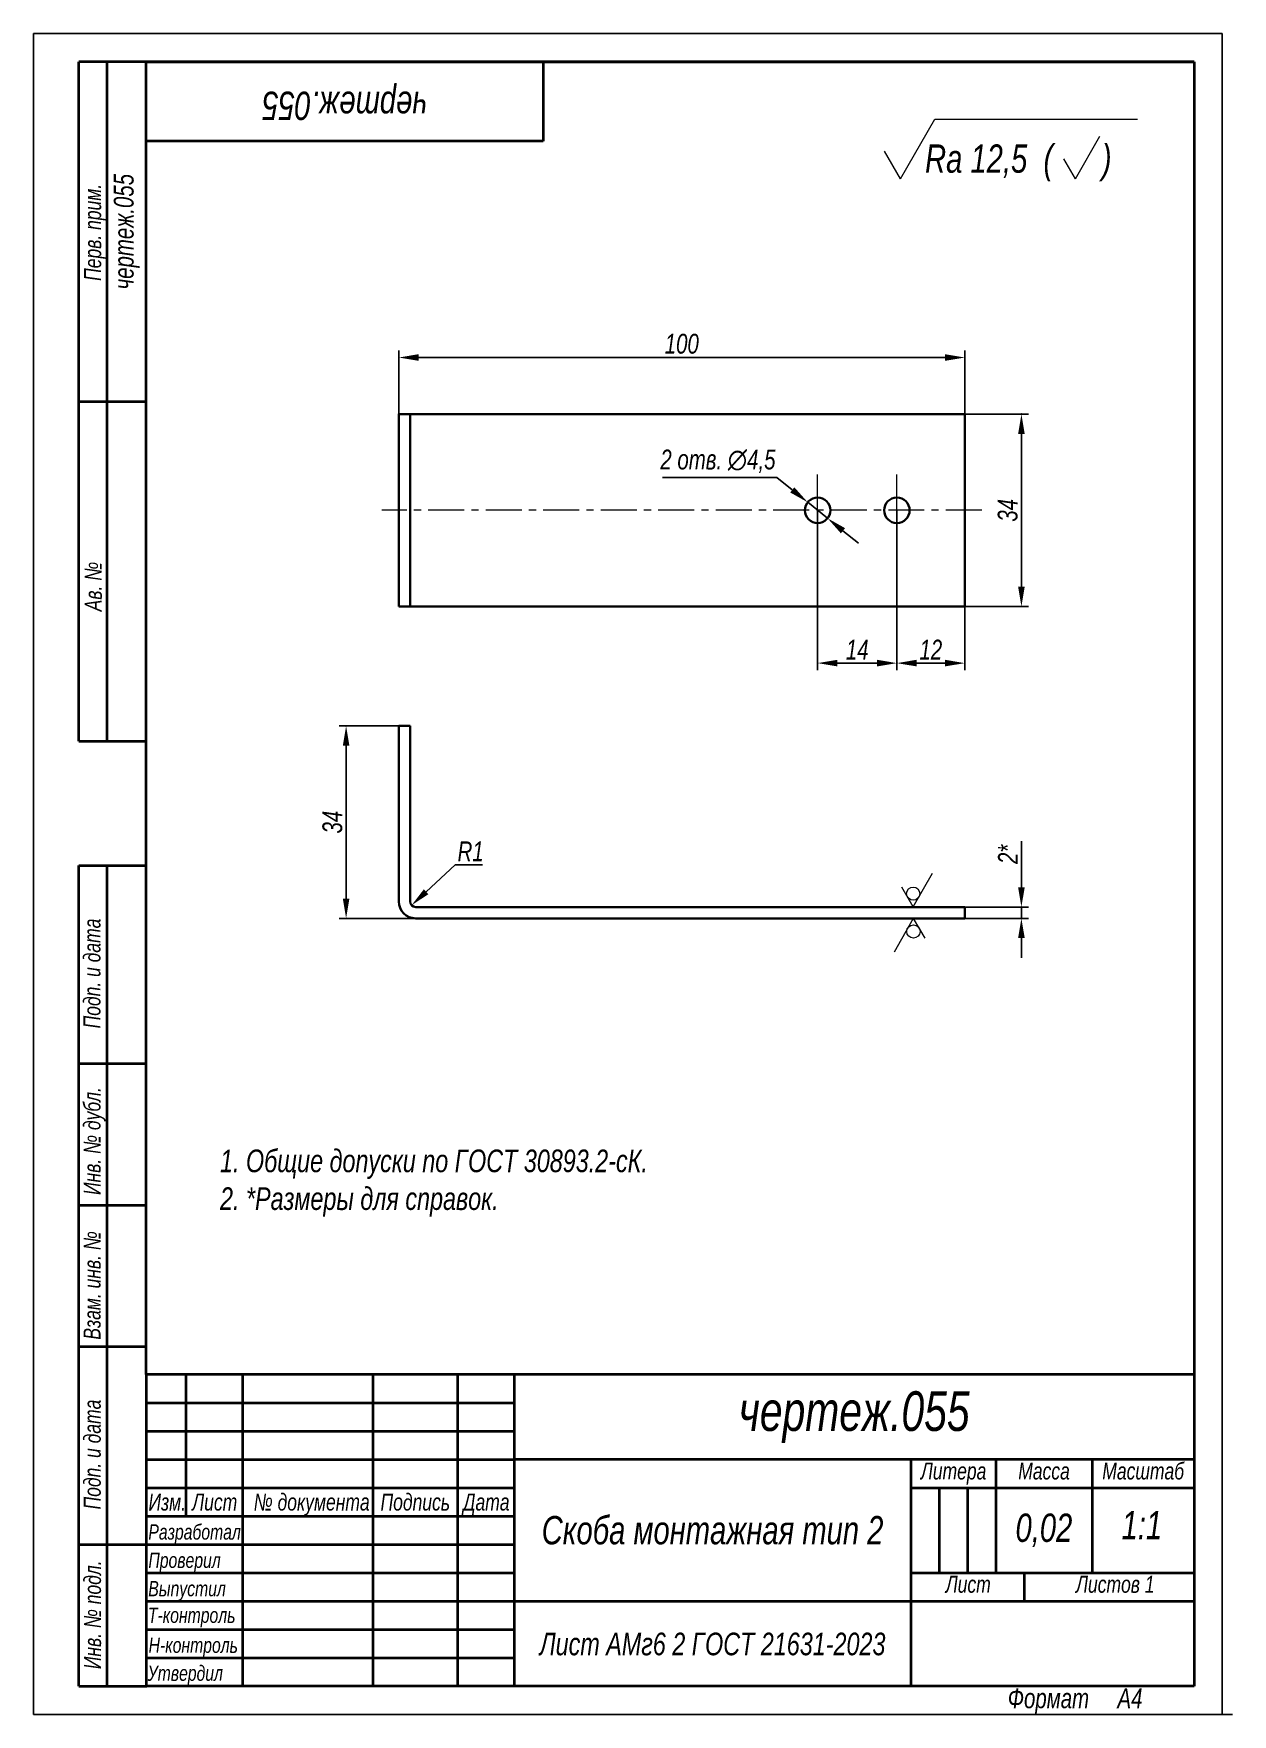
# Model space of a CAD drawing. Header units: millimetres. Extents: x 6647 to 8563, y -3146 to -445.
# Drawn here: x 6646.6 to 6858.4, y -3146.1 to -2849.1 of the extents above; entities that cross this region are included whole.
import ezdxf

# ---------------------------------------------------------------- set-up
doc = ezdxf.new("R2010")
doc.units = ezdxf.units.MM
doc.linetypes.add('LT_03', pattern=[10.16, 6.35, -1.27, 1.27, -1.27])
doc.layers.add('Layer_01', color=7, linetype='Continuous', plot=False)
for name, color, linetype, lineweight in [('Layer_02', 5, 'Continuous', 13), ('Layer_03', 250, 'Continuous', 40), ('Layer_04', 1, 'Continuous', 15), ('Layer_05', 6, 'Continuous', 15), ('Layer_06', 1, 'LT_03', 15), ('Layer_08', 6, 'Continuous', 13), ('Layer_09', 5, 'Continuous', 13), ('Layer_10', 7, 'Continuous', 40), ('Layer_11', 7, 'Continuous', 35)]:
    doc.layers.add(name, color=color, linetype=linetype, lineweight=lineweight)
doc.layers.add('Layer_07', color=7, linetype='Continuous')
doc.styles.add('Style_01', font='ARIALNI.TTF', dxfattribs={"width": 0.9, "height": 3.5})
doc.dimstyles.new('DimStyle_01', dxfattribs={"dimtxt": 3.5, "dimasz": 3.5, "dimexe": 1.25, "dimexo": 0, "dimtad": 1, "dimdec": 3, "dimtxsty": 'Style_01', "dimcen": 2.5, "dimazin": 3, "dimtfac": 1, "dimtdec": 3, "dimtmove": 0, "dimatfit": 3})
doc.dimstyles.new('DimStyle_02', dxfattribs={"dimtxt": 3.5, "dimasz": 3.5, "dimexe": 1.25, "dimexo": 0, "dimtad": 1, "dimdec": 1, "dimtxsty": 'Style_01', "dimcen": 2.5, "dimclrt": 256, "dimazin": 3, "dimtfac": 1, "dimtdec": 1, "dimtmove": 0, "dimatfit": 3})

msp = doc.modelspace()

# ---------------------------------------------------------------- texts
at = {"layer": 'Layer_02', "linetype": 'Continuous', "style": 'Style_01', "width": 0.9}
for s, p in [('Перв. прим.', (6658.5335, -2892.7972)), ('Ав. №', (6658.6432, -2951.1864)), ('Подп. и дата', (6658.4153, -3024.8874)), ('Инв. № дубл.', (6658.4233, -3054.3176)), ('Взам. инв. №', (6658.4316, -3079.8874)), ('Подп. и дата', (6658.4612, -3109.8874)), ('Инв. № подл.', (6658.5031, -3138.1043))]:
    msp.add_text(s, height=3, rotation=90, dxfattribs=at).set_placement(p)
for s, height, p in [('Литера', 2.99992, (6803.3432, -3104.5943)), ('Масса', 2.99992, (6820.5559, -3104.5943)), ('Масштаб', 2.99992, (6835.402, -3104.5943)), ('Изм.', 2.99992, (6666.9004, -3110.0813)), ('Лист', 2.99992, (6674.6204, -3110.0813)), ('№ документа', 2.999925, (6685.4957, -3110.0813)), ('Подпись', 2.99992, (6707.8961, -3110.0813)), ('Дата', 2.99992, (6722.4896, -3110.0813)), ('1:1', 5, (6838.8175, -3115.1515)), ('Лист ', 2.99992, (6807.7409, -3124.6076)), ('Листов 1', 2.99992, (6830.7563, -3124.6076))]:
    msp.add_text(s, height=height, dxfattribs=at).set_placement(p)
at = {"layer": 'Layer_02', "linetype": 'Continuous', "insert": (6701.6064, -2861.102), "char_height": 5, "width": 70, "attachment_point": 5, "rotation": 180, "style": 'Style_01'}
msp.add_mtext('чертеж.055', dxfattribs=at)
at = {"layer": 'Layer_02', "insert": (6761.5397, -3046.2926), "char_height": 4, "width": 164.009671, "attachment_point": 2, "style": 'Style_01'}
msp.add_mtext('\\pxb0.25,ql;1. Общие допуски по ГОСТ 30893.2-сК. \\P2. *Размеры для справок.', dxfattribs=at)
at = {"layer": 'Layer_02', "linetype": 'Continuous', "style": 'Style_01'}
for s, insert, char_height, width, attachment_point in [('Скоба монтажная тип 2', (6766.5497, -3113.5837), 5, 70.046667, 5), ('0,02', (6825.0887, -3113.5837), 5, 17.011333, 5), ('Формат     А4', (6818.7039, -3141.5087), 3.5, 32.951458, 1)]:
    msp.add_mtext(s, dxfattribs=dict(at, insert=insert, char_height=char_height, width=width, attachment_point=attachment_point))
at = {"layer": 'Layer_02', "color": 5, "ltscale": 2, "insert": (6766.5497, -3133.6844), "char_height": 4, "width": 70.046667, "attachment_point": 5, "style": 'Style_01'}
msp.add_mtext('Лист АМг6 2 ГОСТ 21631-2023  ', dxfattribs=at)
at = {"layer": 'Layer_09', "style": 'Style_01', "width": 0.9}
for s, height, p in [('Rа 12,5  (      )', 5, (6804.0945, -2873.6857)), ('Разработал', 2.7, (6666.8763, -3115.2139)), ('Проверил', 2.7, (6666.8887, -3120.2176)), ('Выпустил', 2.7, (6666.862, -3125.2309)), ('Н-контроль', 2.7, (6666.9211, -3135.2252)), ('Утвердил', 2.7, (6666.7491, -3140.1719))]:
    msp.add_text(s, height=height, dxfattribs=at).set_placement(p)
at = {"layer": 'Layer_09', "linetype": 'Continuous', "style": 'Style_01', "width": 0.9}
msp.add_text('Т-контроль', height=2.7, dxfattribs=at).set_placement((6666.7932, -3129.9291))
at = {"layer": 'Layer_09', "insert": (6663.0447, -2884.102), "char_height": 3.5, "width": 60, "attachment_point": 5, "rotation": 90, "style": 'Style_01'}
msp.add_mtext('чертеж.055', dxfattribs=at)
at = {"layer": 'Layer_09', "insert": (6791.5664, -3093.5703), "char_height": 7, "width": 120.079998, "attachment_point": 5, "style": 'Style_01'}
msp.add_mtext('чертеж.055', dxfattribs=at)

# ---------------------------------------------------------------- blocks, each defined once
blk = doc.blocks.new('*D231')
at = {"layer": 'Layer_01', "color": 0}
for p in [(6811.11, -2906.34), (6711.11, -2916.34), (6811.11, -2916.34)]:
    blk.add_point(p, dxfattribs=at)
at = {"layer": 'Layer_04', "color": 0, "lineweight": -2}
for p, q in [((6711.11, -2916.34), (6711.11, -2905.09)), ((6714.61, -2906.34), (6807.61, -2906.34)), ((6811.11, -2916.34), (6811.11, -2905.09))]:
    blk.add_line(p, q, dxfattribs=at)
at = {"layer": 'Layer_04', "color": 0}
for points in [[(6714.61, -2905.75), (6714.61, -2906.92), (6711.11, -2906.34)], [(6807.61, -2905.75), (6807.61, -2906.92), (6811.11, -2906.34)]]:
    blk.add_solid(points, dxfattribs=at)
at = {"layer": 'Layer_04', "insert": (6761.11, -2903.92), "char_height": 3.5, "attachment_point": 5, "style": 'Style_01'}
blk.add_mtext('100', dxfattribs=at)
blk = doc.blocks.new('*D232')
at = {"layer": 'Layer_01', "color": 0}
for p in [(6811.11, -2916.34), (6821.11, -2916.34), (6811.11, -2950.34)]:
    blk.add_point(p, dxfattribs=at)
at = {"layer": 'Layer_04', "color": 0, "lineweight": -2}
for p, q in [((6811.11, -2916.34), (6822.36, -2916.34)), ((6821.11, -2946.84), (6821.11, -2919.84)), ((6811.11, -2950.34), (6822.36, -2950.34))]:
    blk.add_line(p, q, dxfattribs=at)
at = {"layer": 'Layer_04', "color": 0}
for points in [[(6820.53, -2919.84), (6821.7, -2919.84), (6821.11, -2916.34)], [(6820.53, -2946.84), (6821.7, -2946.84), (6821.11, -2950.34)]]:
    blk.add_solid(points, dxfattribs=at)
at = {"layer": 'Layer_04', "insert": (6818.7, -2933.34), "char_height": 3.5, "attachment_point": 5, "rotation": 90, "style": 'Style_01'}
blk.add_mtext('34', dxfattribs=at)
blk = doc.blocks.new('*D233')
at = {"layer": 'Layer_01', "color": 0}
for p in [(6701.81, -2971.44), (6711.11, -2971.44), (6714.11, -3005.44)]:
    blk.add_point(p, dxfattribs=at)
at = {"layer": 'Layer_04', "color": 0, "lineweight": -2}
for p, q in [((6711.11, -2971.44), (6700.56, -2971.44)), ((6701.81, -3001.94), (6701.81, -2974.94)), ((6714.11, -3005.44), (6700.56, -3005.44))]:
    blk.add_line(p, q, dxfattribs=at)
at = {"layer": 'Layer_04', "color": 0}
for points in [[(6701.23, -2974.94), (6702.39, -2974.94), (6701.81, -2971.44)], [(6701.23, -3001.94), (6702.39, -3001.94), (6701.81, -3005.44)]]:
    blk.add_solid(points, dxfattribs=at)
at = {"layer": 'Layer_04', "insert": (6699.4, -2988.44), "char_height": 3.5, "attachment_point": 5, "rotation": 90, "style": 'Style_01'}
blk.add_mtext('34', dxfattribs=at)
blk = doc.blocks.new('*D234')
at = {"layer": 'Layer_01', "color": 0}
for p in [(6799.11, -2933.34), (6811.11, -2950.34), (6799.11, -2960.34)]:
    blk.add_point(p, dxfattribs=at)
at = {"layer": 'Layer_04', "color": 0, "lineweight": -2}
for p, q in [((6799.11, -2933.34), (6799.11, -2961.59)), ((6811.11, -2950.34), (6811.11, -2961.59)), ((6807.61, -2960.34), (6802.61, -2960.34))]:
    blk.add_line(p, q, dxfattribs=at)
at = {"layer": 'Layer_04', "color": 0}
for points in [[(6802.61, -2959.75), (6802.61, -2960.92), (6799.11, -2960.34)], [(6807.61, -2959.75), (6807.61, -2960.92), (6811.11, -2960.34)]]:
    blk.add_solid(points, dxfattribs=at)
at = {"layer": 'Layer_04', "insert": (6805.11, -2957.95), "char_height": 3.5, "attachment_point": 5, "style": 'Style_01'}
blk.add_mtext('12', dxfattribs=at)
blk = doc.blocks.new('*D235')
at = {"layer": 'Layer_01', "color": 0}
for p in [(6785.11, -2933.34), (6799.11, -2933.34), (6785.11, -2960.34)]:
    blk.add_point(p, dxfattribs=at)
at = {"layer": 'Layer_04', "color": 0, "lineweight": -2}
for p, q in [((6785.11, -2933.34), (6785.11, -2961.59)), ((6799.11, -2933.34), (6799.11, -2961.59)), ((6795.61, -2960.34), (6788.61, -2960.34))]:
    blk.add_line(p, q, dxfattribs=at)
at = {"layer": 'Layer_04', "color": 0}
for points in [[(6788.61, -2959.75), (6788.61, -2960.92), (6785.11, -2960.34)], [(6795.61, -2959.75), (6795.61, -2960.92), (6799.11, -2960.34)]]:
    blk.add_solid(points, dxfattribs=at)
at = {"layer": 'Layer_04', "insert": (6792.11, -2957.95), "char_height": 3.5, "attachment_point": 5, "style": 'Style_01'}
blk.add_mtext('14', dxfattribs=at)
blk = doc.blocks.new('*D236')
at = {"layer": 'Layer_01', "color": 0}
for p in [(6714.11, -3002.44), (6713.38, -3003.12)]:
    blk.add_point(p, dxfattribs=at)
at = {"layer": 'Layer_04', "color": 0, "lineweight": -2}
for p, q in [((6721.1, -2995.98), (6715.95, -3000.74)), ((6725.89, -2995.98), (6721.1, -2995.98))]:
    blk.add_line(p, q, dxfattribs=at)
at = {"layer": 'Layer_04', "color": 0}
blk.add_solid([(6715.55, -3000.31), (6716.35, -3001.17), (6713.38, -3003.12)], dxfattribs=at)
at = {"layer": 'Layer_04', "color": 0, "insert": (6723.81, -2993.6), "char_height": 3.5, "attachment_point": 5, "style": 'Style_01'}
blk.add_mtext('R1', dxfattribs=at)
blk = doc.blocks.new('*D237')
at = {"layer": 'Layer_01', "color": 0}
for p in [(6783.36, -2931.92), (6786.87, -2934.75)]:
    blk.add_point(p, dxfattribs=at)
at = {"layer": 'Layer_04', "color": 0, "lineweight": -2}
for p, q in [((6757.7, -2927.53), (6777.91, -2927.53)), ((6777.91, -2927.53), (6780.64, -2929.73)), ((6786.87, -2934.75), (6783.36, -2931.92)), ((6789.59, -2936.95), (6792.31, -2939.14))]:
    blk.add_line(p, q, dxfattribs=at)
at = {"layer": 'Layer_04', "color": 0}
for points in [[(6781, -2929.27), (6780.27, -2930.18), (6783.36, -2931.92)], [(6789.96, -2936.49), (6789.22, -2937.4), (6786.87, -2934.75)]]:
    blk.add_solid(points, dxfattribs=at)
at = {"layer": 'Layer_04', "color": 0, "insert": (6767.5, -2924.68), "char_height": 3.5, "attachment_point": 5, "style": 'Style_01'}
blk.add_mtext('2 отв. ∅4,5', dxfattribs=at)
blk = doc.blocks.new('*D239')
at = {"layer": 'Layer_01', "color": 0}
for p in [(6811.11, -3003.44), (6811.11, -3005.44), (6821.11, -3003.44)]:
    blk.add_point(p, dxfattribs=at)
at = {"layer": 'Layer_04', "color": 0, "lineweight": -2}
for p, q in [((6821.11, -2999.94), (6821.11, -2991.82)), ((6811.11, -3003.44), (6822.36, -3003.44)), ((6811.11, -3005.44), (6822.36, -3005.44)), ((6821.11, -3005.44), (6821.11, -3003.44)), ((6821.11, -3008.94), (6821.11, -3012.44))]:
    blk.add_line(p, q, dxfattribs=at)
at = {"layer": 'Layer_04', "color": 0}
for points in [[(6820.53, -2999.94), (6821.7, -2999.94), (6821.11, -3003.44)], [(6820.53, -3008.94), (6821.7, -3008.94), (6821.11, -3005.44)]]:
    blk.add_solid(points, dxfattribs=at)
at = {"layer": 'Layer_04', "insert": (6818.73, -2994.13), "char_height": 3.5, "attachment_point": 5, "rotation": 90, "style": 'Style_01'}
blk.add_mtext('2*', dxfattribs=at)

# ---------------------------------------------------------------- dimensions: what is measured, and where the dimension line sits
at = {"layer": 'Layer_04'}
for base, p1, p2, picture, middle in [((6811.114, -2906.3363), (6711.114, -2916.3363), (6811.114, -2916.3363), '*D231', (6761.114, -2903.9243)), ((6785.114, -2960.3363), (6799.114, -2933.3363), (6785.114, -2933.3363), '*D235', (6792.114, -2957.9541)), ((6799.114, -2960.3363), (6811.114, -2950.3363), (6799.114, -2933.3363), '*D234', (6805.114, -2957.9541))]:
    dim = msp.add_linear_dim(base=base, p1=p1, p2=p2, dimstyle='DimStyle_02', dxfattribs=at)
    dim.commit()
    dim.dimension.update_dxf_attribs({"geometry": picture, "text_midpoint": middle})
dim = msp.add_diameter_dim_2p(p1=(6786.8652, -2934.749), p2=(6783.3627, -2931.9236), text='2 отв. <>', dimstyle='DimStyle_01', dxfattribs=at)
dim.commit()
dim.dimension.update_dxf_attribs({"geometry": '*D237', "text_midpoint": (6767.4967, -2924.6809)})
for base, p1, p2, picture, middle in [((6821.114, -2916.3363), (6811.114, -2950.3363), (6811.114, -2916.3363), '*D232', (6818.702, -2933.3363)), ((6701.8091, -2971.4376), (6714.114, -3005.4376), (6711.114, -2971.4376), '*D233', (6699.3971, -2988.4376))]:
    dim = msp.add_linear_dim(base=base, p1=p1, p2=p2, angle=90, dimstyle='DimStyle_02', dxfattribs=at)
    dim.commit()
    dim.dimension.update_dxf_attribs({"geometry": picture, "text_midpoint": middle})
dim = msp.add_radius_dim(center=(6714.114, -3002.4376), mpoint=(6713.3799, -3003.1166), dimstyle='DimStyle_01', dxfattribs=at)
dim.commit()
dim.dimension.update_dxf_attribs({"geometry": '*D236', "text_midpoint": (6723.8069, -2995.9773), "dimtype": 164})
dim = msp.add_linear_dim(base=(6821.114, -3003.4376), p1=(6811.114, -3005.4376), p2=(6811.114, -3003.4376), angle=90, text='<>*', dimstyle='DimStyle_02', dxfattribs=at)
dim.commit()
dim.dimension.update_dxf_attribs({"geometry": '*D239', "text_midpoint": (6818.7318, -2994.127)})

# ---------------------------------------------------------------- linework, layer by layer
at = {"layer": 'Layer_03', "linetype": 'Continuous'}
msp.add_line((6666.6064, -2854.102), (6666.6064, -2854.102), dxfattribs=at)
at = {"layer": 'Layer_03', "linetype": 'Continuous', "lineweight": 15}
for p, q in [((6858.3834, -3146.102), (6648.3834, -3146.102)), ((6856.6064, -3146.102), (6648.3834, -3146.102)), ((6648.3834, -3146.102), (6858.3834, -3146.102)), ((6648.3834, -3146.102), (6858.3834, -3146.102))]:
    msp.add_line(p, q, dxfattribs=at)
at = {"layer": 'Layer_05', "lineweight": 13, "ltscale": 0.303109}
msp.add_line((6799.7414, -2874.7451), (6805.8036, -2864.2451), dxfattribs=at)
at = {"layer": 'Layer_05', "lineweight": 13}
msp.add_line((6805.8036, -2864.2451), (6841.6221, -2864.2451), dxfattribs=at)
at = {"layer": 'Layer_05', "lineweight": 13, "ltscale": 0.216506}
msp.add_line((6830.6538, -2874.7451), (6834.984, -2867.2451), dxfattribs=at)
at = {"layer": 'Layer_05', "lineweight": 13, "ltscale": 0.141451}
msp.add_line((6799.7414, -2874.7451), (6796.9124, -2869.8451), dxfattribs=at)
at = {"layer": 'Layer_05', "lineweight": 13, "ltscale": 0.101036}
msp.add_line((6830.6538, -2874.7451), (6828.6331, -2871.2451), dxfattribs=at)
at = {"layer": 'Layer_06', "color": 4, "linetype": 'LT_03'}
for p, q in [((6785.114, -2933.3363), (6785.114, -2926.8363)), ((6799.114, -2933.3363), (6799.114, -2926.8363)), ((6814.114, -2933.3363), (6708.114, -2933.3363)), ((6785.114, -2939.8363), (6785.114, -2933.3363)), ((6799.114, -2939.8363), (6799.114, -2933.3363)), ((6785.114, -2939.8363), (6785.114, -2935.029)), ((6799.114, -2939.8363), (6799.114, -2935.029))]:
    msp.add_line(p, q, dxfattribs=at)
at = {"layer": 'Layer_07'}
for p, q in [((6646.6064, -3146.102), (6646.6064, -2849.102)), ((6856.6064, -2849.102), (6646.6064, -2849.102)), ((6856.6064, -2849.102), (6856.6064, -3146.102)), ((6646.6064, -3146.102), (6856.6064, -3146.102))]:
    msp.add_line(p, q, dxfattribs=at)
at = {"layer": 'Layer_08'}
for p, q in [((6802.011, -3003.4095), (6805.43, -2997.4426)), ((6802.011, -3003.4095), (6799.9745, -2999.9067)), ((6802.0033, -3005.4409), (6798.6557, -3011.4079)), ((6802.0033, -3005.4409), (6804.0714, -3008.9251))]:
    msp.add_line(p, q, dxfattribs=at)
for centre in [(6802.0037, -3001.076), (6802.0318, -3007.7743)]:
    msp.add_circle(centre, 1.1665, dxfattribs=at)
at = {"layer": 'Layer_10'}
for p, q in [((6654.6064, -2914.102), (6654.6064, -2854.102)), ((6666.483, -2854.102), (6654.6064, -2854.102)), ((6659.6064, -2914.102), (6659.6064, -2854.102)), ((6736.6064, -2854.102), (6736.6064, -2868.102)), ((6736.6064, -2868.102), (6666.6064, -2868.102))]:
    msp.add_line(p, q, dxfattribs=at)
at = {"layer": 'Layer_10', "linetype": 'Continuous'}
for p, q in [((6851.6064, -2854.102), (6666.483, -2854.102)), ((6666.483, -3086.0653), (6666.483, -2854.102)), ((6666.6064, -2854.102), (6851.6064, -2854.102)), ((6851.6064, -2854.102), (6851.6064, -3141.102)), ((6654.6064, -2914.102), (6666.483, -2914.102)), ((6654.6064, -2974.102), (6654.6064, -2914.102)), ((6659.6064, -2974.102), (6659.6064, -2914.102)), ((6654.6064, -2974.102), (6666.483, -2974.102)), ((6654.6064, -3141.102), (6654.6064, -2996.102)), ((6654.6064, -2996.102), (6666.483, -2996.102)), ((6659.6064, -3141.102), (6659.6064, -2996.102)), ((6654.6064, -3031.102), (6666.483, -3031.102)), ((6654.6064, -3056.102), (6666.483, -3056.102)), ((6654.6064, -3081.102), (6666.483, -3081.102)), ((6666.4831, -3091.0687), (6731.5264, -3091.0687)), ((6666.4831, -3096.072), (6731.5264, -3096.072)), ((6666.4831, -3101.0754), (6731.5264, -3101.0754)), ((6806.5764, -3106.0787), (6806.5764, -3121.0887)), ((6811.5797, -3106.0787), (6811.5797, -3121.0887)), ((6654.6064, -3116.102), (6666.6064, -3116.102)), ((6666.4831, -3116.0854), (6731.5264, -3116.0854)), ((6666.4831, -3121.0887), (6731.5264, -3121.0887)), ((6666.4831, -3126.092), (6731.5264, -3126.092)), ((6666.4831, -3131.0954), (6731.5264, -3131.0954)), ((6666.4831, -3136.0987), (6731.5264, -3136.0987)), ((6654.6064, -3141.102), (6666.6064, -3141.102)), ((6851.6064, -3141.102), (6666.6064, -3141.102))]:
    msp.add_line(p, q, dxfattribs=at)
for points in [[(6851.6064, -3086.0653), (6666.483, -3086.0653), (6666.483, -3141.102)], [(6673.4877, -3086.0653), (6673.4877, -3111.082)], [(6683.4944, -3086.0653), (6683.4944, -3141.102)], [(6706.5097, -3086.0653), (6706.5097, -3141.102)], [(6721.5197, -3086.0653), (6721.5197, -3141.102)], [(6731.5264, -3086.0653), (6731.5264, -3141.102)], [(6851.6064, -3101.0753), (6731.5264, -3101.0753)], [(6851.6064, -3101.0753), (6731.5264, -3101.0753)], [(6801.573, -3101.0753), (6801.573, -3141.102)], [(6816.583, -3101.0753), (6816.583, -3121.0887)], [(6833.5944, -3101.0753), (6833.5944, -3121.0887)], [(6833.5944, -3101.0753), (6833.5944, -3121.0887)], [(6666.483, -3106.0787), (6731.5264, -3106.0787)], [(6801.573, -3106.0787), (6851.6064, -3106.0787)], [(6666.483, -3111.082), (6731.5264, -3111.082)], [(6801.573, -3121.0887), (6851.6064, -3121.0887)], [(6821.5864, -3121.0887), (6821.5864, -3126.092)], [(6731.5264, -3126.092), (6851.6064, -3126.092)]]:
    msp.add_lwpolyline(points, dxfattribs=at)
at = {"layer": 'Layer_11'}
for p, q in [((6711.114, -2916.3363), (6713.114, -2916.3363)), ((6711.114, -2916.3363), (6711.114, -2950.3363)), ((6714.114, -2916.3363), (6713.114, -2916.3363)), ((6713.114, -2916.3363), (6713.114, -2950.3363)), ((6714.114, -2916.3363), (6811.114, -2916.3363)), ((6811.114, -2916.3363), (6811.114, -2950.3363)), ((6711.114, -2950.3363), (6713.114, -2950.3363)), ((6713.114, -2950.3363), (6714.114, -2950.3363)), ((6714.114, -2950.3363), (6811.114, -2950.3363)), ((6711.114, -2971.4376), (6711.114, -3002.4376)), ((6711.114, -2971.4376), (6713.114, -2971.4376)), ((6713.114, -2971.4376), (6713.114, -3002.4376)), ((6714.114, -3003.4376), (6811.114, -3003.4376)), ((6714.114, -3005.4376), (6811.114, -3005.4376)), ((6811.114, -3003.4376), (6811.114, -3005.4376))]:
    msp.add_line(p, q, dxfattribs=at)
for centre in [(6785.114, -2933.3363), (6799.114, -2933.3363)]:
    msp.add_circle(centre, 2.25, dxfattribs=at)
for radius in [3, 1]:
    msp.add_arc((6714.114, -3002.4376), radius, 180, 270, dxfattribs=at)

msp.set_redraw_order([(e.dxf.handle, doc.entitydb.next_handle()) for e in msp.query("TEXT MTEXT ATTDEF DIMENSION ARC_DIMENSION")])  # texts and dimensions are drawn at this point

doc.saveas('drawing.dxf')
